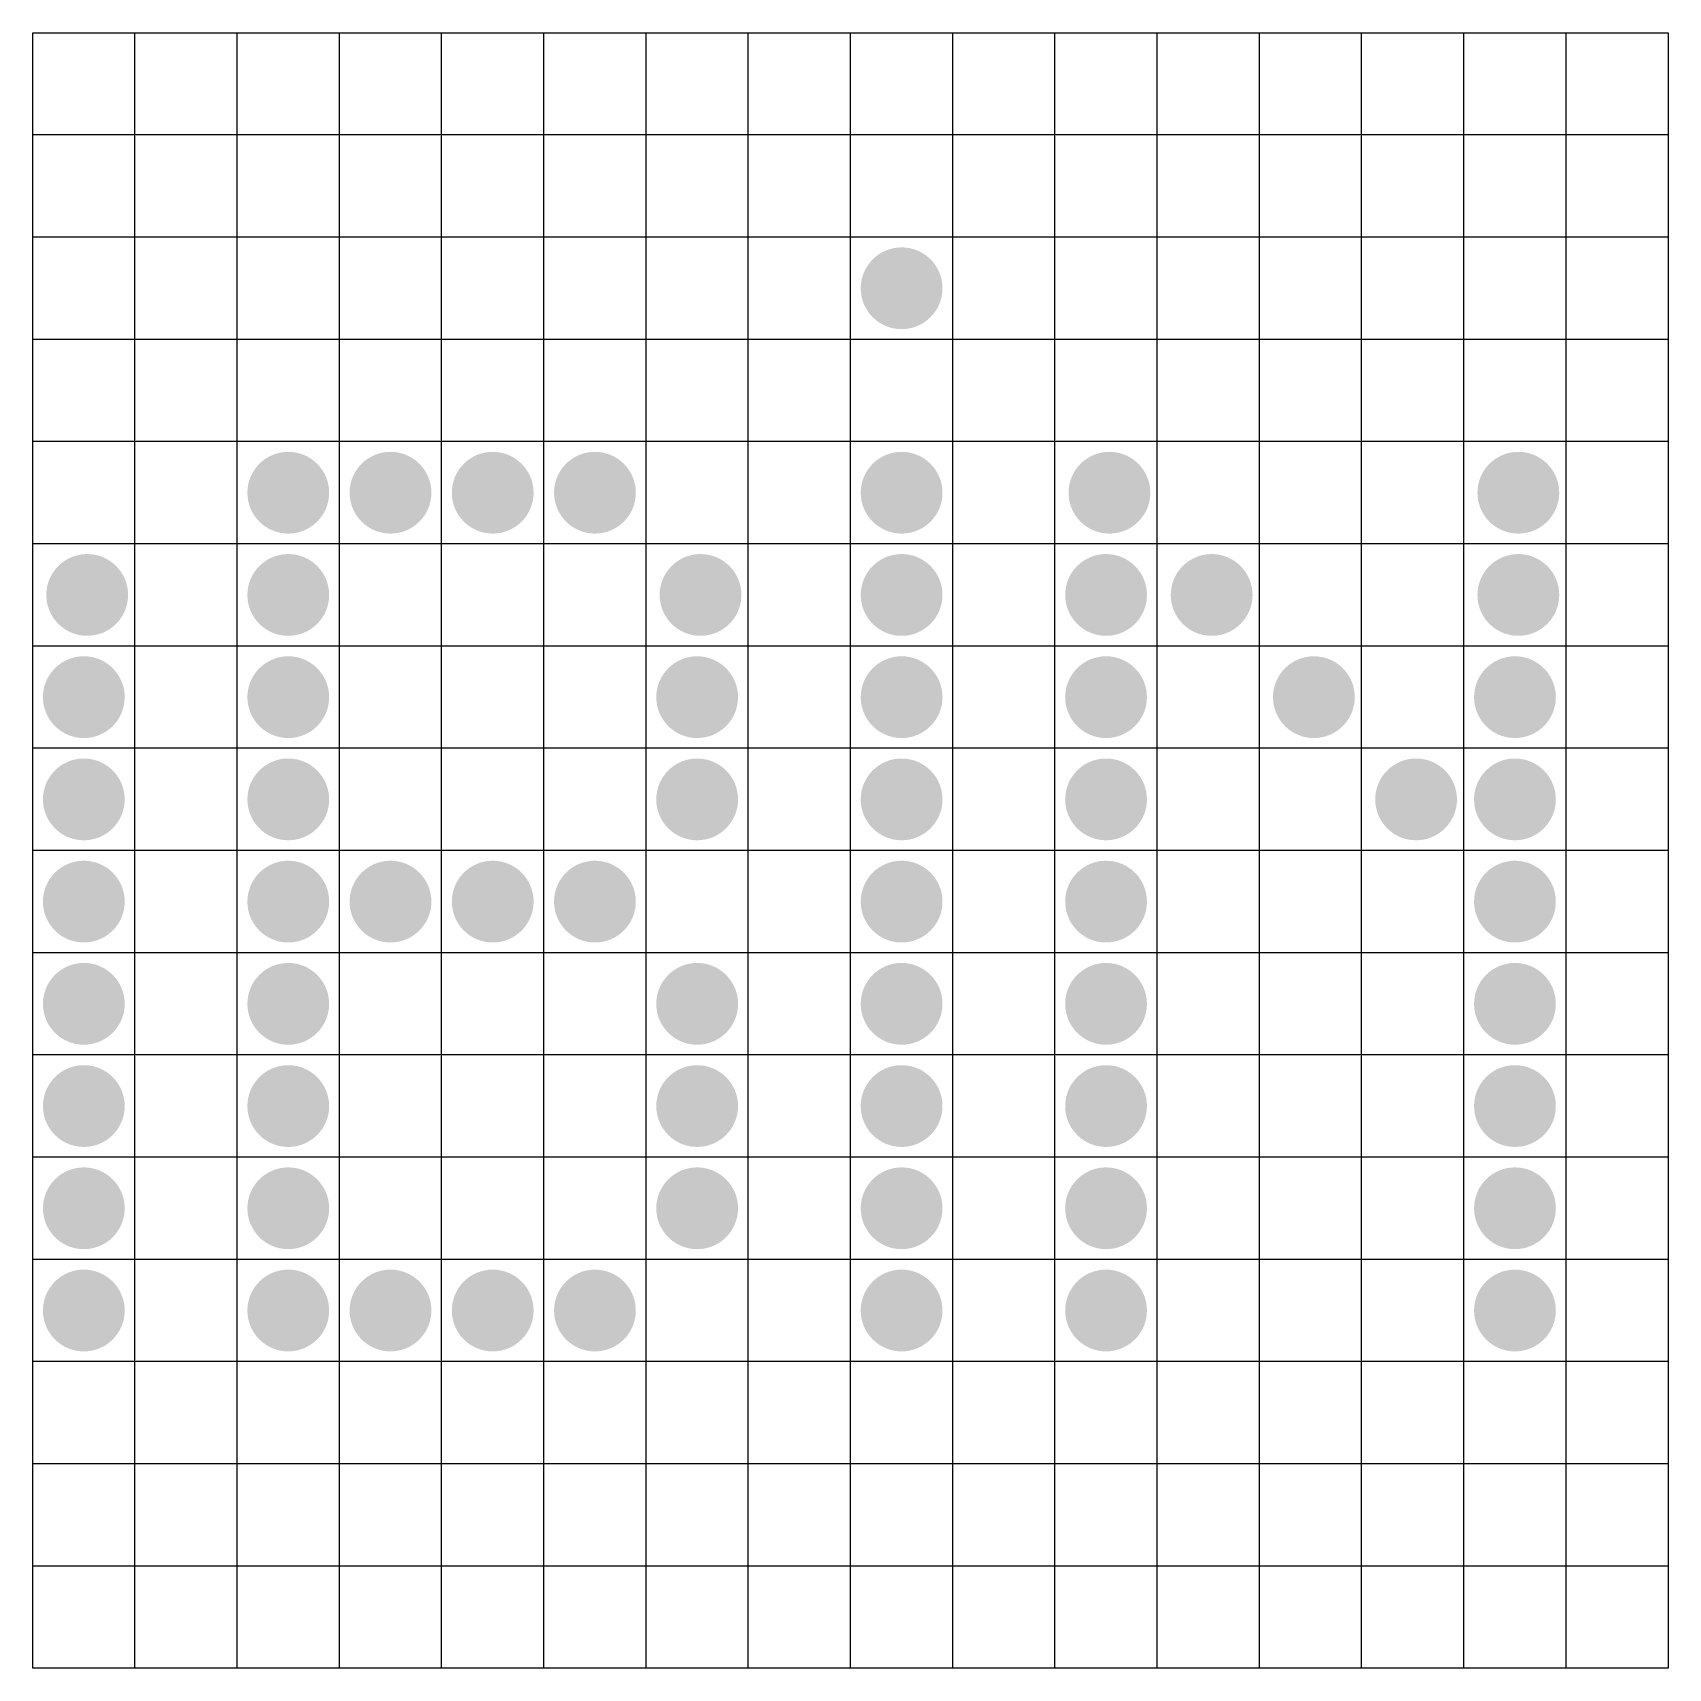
# Model space of a CAD drawing. Header units: millimetres. Extents: x -420 to 1601, y -250 to 2666.
# Drawn here: x 300 to 460, y 2250 to 2410 of the extents above; entities that cross this region are included whole.
import ezdxf

# ---------------------------------------------------------------- set-up
doc = ezdxf.new("R2010")
doc.units = ezdxf.units.MM
doc.layers.add('1', color=252, linetype='Continuous')

# ---------------------------------------------------------------- blocks, each defined once
blk = doc.blocks.new('A$C286635286')
at = {"layer": '1'}
for p, q in [((20, 160), (180, 160)), ((20, 0), (20, 160)), ((30, 0), (30, 160)), ((40, 0), (40, 160)), ((50, 0), (50, 160)), ((60, 0), (60, 160)), ((70, 0), (70, 160)), ((80, 0), (80, 160)), ((90, 0), (90, 160)), ((100, 0), (100, 160)), ((110, 0), (110, 160)), ((120, 0), (120, 160)), ((130, 0), (130, 160)), ((140, 0), (140, 160)), ((150, 0), (150, 160)), ((160, 0), (160, 160)), ((170, 0), (170, 160)), ((180, 160), (180, 0)), ((180, 150), (20, 150)), ((180, 140), (20, 140)), ((180, 130), (20, 130)), ((180, 120), (20, 120)), ((180, 110), (20, 110)), ((180, 100), (20, 100)), ((180, 90), (20, 90)), ((180, 80), (20, 80)), ((180, 70), (20, 70)), ((180, 60), (20, 60)), ((180, 50), (20, 50)), ((180, 40), (20, 40)), ((180, 30), (20, 30)), ((180, 20), (20, 20)), ((180, 10), (20, 10)), ((180, 0), (20, 0))]:
    blk.add_line(p, q, dxfattribs=at)

msp = doc.modelspace()

# ---------------------------------------------------------------- hatches: boundary and pattern name
at = {"true_color": 0xff4500}
h = msp.add_hatch(color=20, dxfattribs=at)
h.set_gradient(color1=(255, 69, 0), color2=(234, 62, 0), one_color=1, name='INVSPHERICAL')
h.paths.add_polyline_path([(381, 2385, 1), (389, 2385, 1)])
edge = h.paths.add_edge_path(flags=0)
edge.add_arc((385, 2385), 4, 0, 360)
edge = h.paths.add_edge_path(flags=16)
edge.add_arc((385, 2385), 4, 0, 360)
h = msp.add_hatch(color=20, dxfattribs=at)
h.set_gradient(color1=(255, 69, 0), color2=(234, 62, 0), one_color=1, name='INVSPHERICAL')
h.paths.add_polyline_path([(321, 2365, 1), (329, 2365, 1)])
edge = h.paths.add_edge_path(flags=0)
edge.add_arc((325, 2365), 4, 0, 360)
edge = h.paths.add_edge_path(flags=16)
edge.add_arc((325, 2365), 4, 0, 360)
h = msp.add_hatch(color=20, dxfattribs=at)
h.set_gradient(color1=(255, 69, 0), color2=(234, 62, 0), one_color=1, name='INVSPHERICAL')
h.paths.add_polyline_path([(331, 2365, 1), (339, 2365, 1)])
edge = h.paths.add_edge_path(flags=0)
edge.add_arc((335, 2365), 4, 0, 360)
edge = h.paths.add_edge_path(flags=16)
edge.add_arc((335, 2365), 4, 0, 360)
h = msp.add_hatch(color=20, dxfattribs=at)
h.set_gradient(color1=(255, 69, 0), color2=(234, 62, 0), one_color=1, name='INVSPHERICAL')
h.paths.add_polyline_path([(341, 2365, 1), (349, 2365, 1)])
edge = h.paths.add_edge_path(flags=0)
edge.add_arc((345, 2365), 4, 0, 360)
edge = h.paths.add_edge_path(flags=16)
edge.add_arc((345, 2365), 4, 0, 360)
h = msp.add_hatch(color=20, dxfattribs=at)
h.set_gradient(color1=(255, 69, 0), color2=(234, 62, 0), one_color=1, name='INVSPHERICAL')
h.paths.add_polyline_path([(351, 2365, 1), (359, 2365, 1)])
edge = h.paths.add_edge_path(flags=0)
edge.add_arc((355, 2365), 4, 0, 360)
edge = h.paths.add_edge_path(flags=16)
edge.add_arc((355, 2365), 4, 0, 360)
h = msp.add_hatch(color=20, dxfattribs=at)
h.set_gradient(color1=(255, 69, 0), color2=(234, 62, 0), one_color=1, name='INVSPHERICAL')
h.paths.add_polyline_path([(381, 2365, 1), (389, 2365, 1)])
edge = h.paths.add_edge_path(flags=0)
edge.add_arc((385, 2365), 4, 0, 360)
edge = h.paths.add_edge_path(flags=16)
edge.add_arc((385, 2365), 4, 0, 360)
h = msp.add_hatch(color=20, dxfattribs=at)
h.set_gradient(color1=(255, 69, 0), color2=(234, 62, 0), one_color=1, name='INVSPHERICAL')
h.paths.add_polyline_path([(401.33, 2365, 1), (409.33, 2365, 1)])
edge = h.paths.add_edge_path(flags=0)
edge.add_arc((405.33, 2365), 4, 0, 360)
edge = h.paths.add_edge_path(flags=16)
edge.add_arc((405.33, 2365), 4, 0, 360)
h = msp.add_hatch(color=20, dxfattribs=at)
h.set_gradient(color1=(255, 69, 0), color2=(234, 62, 0), one_color=1, name='INVSPHERICAL')
h.paths.add_polyline_path([(441.33, 2365, 1), (449.33, 2365, 1)])
edge = h.paths.add_edge_path(flags=0)
edge.add_arc((445.33, 2365), 4, 0, 360)
edge = h.paths.add_edge_path(flags=16)
edge.add_arc((445.33, 2365), 4, 0, 360)
h = msp.add_hatch(color=20, dxfattribs=at)
h.set_gradient(color1=(255, 69, 0), color2=(234, 62, 0), one_color=1, name='INVSPHERICAL')
h.paths.add_polyline_path([(301.33, 2355, 1), (309.33, 2355, 1)])
edge = h.paths.add_edge_path(flags=0)
edge.add_arc((305.33, 2355), 4, 0, 360)
edge = h.paths.add_edge_path(flags=16)
edge.add_arc((305.33, 2355), 4, 0, 360)
h = msp.add_hatch(color=20, dxfattribs=at)
h.set_gradient(color1=(255, 69, 0), color2=(234, 62, 0), one_color=1, name='INVSPHERICAL')
h.paths.add_polyline_path([(321, 2355, 1), (329, 2355, 1)])
edge = h.paths.add_edge_path(flags=0)
edge.add_arc((325, 2355), 4, 0, 360)
edge = h.paths.add_edge_path(flags=16)
edge.add_arc((325, 2355), 4, 0, 360)
h = msp.add_hatch(color=20, dxfattribs=at)
h.set_gradient(color1=(255, 69, 0), color2=(234, 62, 0), one_color=1, name='INVSPHERICAL')
h.paths.add_polyline_path([(361.33, 2355, 1), (369.33, 2355, 1)])
edge = h.paths.add_edge_path(flags=0)
edge.add_arc((365.33, 2355), 4, 0, 360)
edge = h.paths.add_edge_path(flags=16)
edge.add_arc((365.33, 2355), 4, 0, 360)
h = msp.add_hatch(color=20, dxfattribs=at)
h.set_gradient(color1=(255, 69, 0), color2=(234, 62, 0), one_color=1, name='INVSPHERICAL')
h.paths.add_polyline_path([(381, 2355, 1), (389, 2355, 1)])
edge = h.paths.add_edge_path(flags=0)
edge.add_arc((385, 2355), 4, 0, 360)
edge = h.paths.add_edge_path(flags=16)
edge.add_arc((385, 2355), 4, 0, 360)
h = msp.add_hatch(color=20, dxfattribs=at)
h.set_gradient(color1=(255, 69, 0), color2=(234, 62, 0), one_color=1, name='INVSPHERICAL')
h.paths.add_polyline_path([(401, 2355, 1), (409, 2355, 1)])
edge = h.paths.add_edge_path(flags=0)
edge.add_arc((405, 2355), 4, 0, 360)
edge = h.paths.add_edge_path(flags=16)
edge.add_arc((405, 2355), 4, 0, 360)
h = msp.add_hatch(color=20, dxfattribs=at)
h.set_gradient(color1=(255, 69, 0), color2=(234, 62, 0), one_color=1, name='INVSPHERICAL')
h.paths.add_polyline_path([(411.33, 2355, 1), (419.33, 2355, 1)])
edge = h.paths.add_edge_path(flags=0)
edge.add_arc((415.33, 2355), 4, 0, 360)
edge = h.paths.add_edge_path(flags=16)
edge.add_arc((415.33, 2355), 4, 0, 360)
h = msp.add_hatch(color=20, dxfattribs=at)
h.set_gradient(color1=(255, 69, 0), color2=(234, 62, 0), one_color=1, name='INVSPHERICAL')
h.paths.add_polyline_path([(441.33, 2355, 1), (449.33, 2355, 1)])
edge = h.paths.add_edge_path(flags=0)
edge.add_arc((445.33, 2355), 4, 0, 360)
edge = h.paths.add_edge_path(flags=16)
edge.add_arc((445.33, 2355), 4, 0, 360)
h = msp.add_hatch(color=20, dxfattribs=at)
h.set_gradient(color1=(255, 69, 0), color2=(234, 62, 0), one_color=1, name='INVSPHERICAL')
h.paths.add_polyline_path([(301, 2345, 1), (309, 2345, 1)])
edge = h.paths.add_edge_path(flags=0)
edge.add_arc((305, 2345), 4, 0, 360)
edge = h.paths.add_edge_path(flags=16)
edge.add_arc((305, 2345), 4, 0, 360)
h = msp.add_hatch(color=20, dxfattribs=at)
h.set_gradient(color1=(255, 69, 0), color2=(234, 62, 0), one_color=1, name='INVSPHERICAL')
h.paths.add_polyline_path([(321, 2345, 1), (329, 2345, 1)])
edge = h.paths.add_edge_path(flags=0)
edge.add_arc((325, 2345), 4, 0, 360)
edge = h.paths.add_edge_path(flags=16)
edge.add_arc((325, 2345), 4, 0, 360)
h = msp.add_hatch(color=20, dxfattribs=at)
h.set_gradient(color1=(255, 69, 0), color2=(234, 62, 0), one_color=1, name='INVSPHERICAL')
h.paths.add_polyline_path([(361, 2345, 1), (369, 2345, 1)])
edge = h.paths.add_edge_path(flags=0)
edge.add_arc((365, 2345), 4, 0, 360)
edge = h.paths.add_edge_path(flags=16)
edge.add_arc((365, 2345), 4, 0, 360)
h = msp.add_hatch(color=20, dxfattribs=at)
h.set_gradient(color1=(255, 69, 0), color2=(234, 62, 0), one_color=1, name='INVSPHERICAL')
h.paths.add_polyline_path([(381, 2345, 1), (389, 2345, 1)])
edge = h.paths.add_edge_path(flags=0)
edge.add_arc((385, 2345), 4, 0, 360)
edge = h.paths.add_edge_path(flags=16)
edge.add_arc((385, 2345), 4, 0, 360)
h = msp.add_hatch(color=20, dxfattribs=at)
h.set_gradient(color1=(255, 69, 0), color2=(234, 62, 0), one_color=1, name='INVSPHERICAL')
h.paths.add_polyline_path([(401, 2345, 1), (409, 2345, 1)])
edge = h.paths.add_edge_path(flags=0)
edge.add_arc((405, 2345), 4, 0, 360)
edge = h.paths.add_edge_path(flags=16)
edge.add_arc((405, 2345), 4, 0, 360)
h = msp.add_hatch(color=20, dxfattribs=at)
h.set_gradient(color1=(255, 69, 0), color2=(234, 62, 0), one_color=1, name='INVSPHERICAL')
h.paths.add_polyline_path([(421.33, 2345, 1), (429.33, 2345, 1)])
edge = h.paths.add_edge_path(flags=0)
edge.add_arc((425.33, 2345), 4, 0, 360)
edge = h.paths.add_edge_path(flags=16)
edge.add_arc((425.33, 2345), 4, 0, 360)
h = msp.add_hatch(color=20, dxfattribs=at)
h.set_gradient(color1=(255, 69, 0), color2=(234, 62, 0), one_color=1, name='INVSPHERICAL')
h.paths.add_polyline_path([(441, 2345, 1), (449, 2345, 1)])
edge = h.paths.add_edge_path(flags=0)
edge.add_arc((445, 2345), 4, 0, 360)
edge = h.paths.add_edge_path(flags=16)
edge.add_arc((445, 2345), 4, 0, 360)
h = msp.add_hatch(color=20, dxfattribs=at)
h.set_gradient(color1=(255, 69, 0), color2=(234, 62, 0), one_color=1, name='INVSPHERICAL')
h.paths.add_polyline_path([(301, 2335, 1), (309, 2335, 1)])
edge = h.paths.add_edge_path(flags=0)
edge.add_arc((305, 2335), 4, 0, 360)
edge = h.paths.add_edge_path(flags=16)
edge.add_arc((305, 2335), 4, 0, 360)
h = msp.add_hatch(color=20, dxfattribs=at)
h.set_gradient(color1=(255, 69, 0), color2=(234, 62, 0), one_color=1, name='INVSPHERICAL')
h.paths.add_polyline_path([(321, 2335, 1), (329, 2335, 1)])
edge = h.paths.add_edge_path(flags=0)
edge.add_arc((325, 2335), 4, 0, 360)
edge = h.paths.add_edge_path(flags=16)
edge.add_arc((325, 2335), 4, 0, 360)
h = msp.add_hatch(color=20, dxfattribs=at)
h.set_gradient(color1=(255, 69, 0), color2=(234, 62, 0), one_color=1, name='INVSPHERICAL')
h.paths.add_polyline_path([(361, 2335, 1), (369, 2335, 1)])
edge = h.paths.add_edge_path(flags=0)
edge.add_arc((365, 2335), 4, 0, 360)
edge = h.paths.add_edge_path(flags=16)
edge.add_arc((365, 2335), 4, 0, 360)
h = msp.add_hatch(color=20, dxfattribs=at)
h.set_gradient(color1=(255, 69, 0), color2=(234, 62, 0), one_color=1, name='INVSPHERICAL')
h.paths.add_polyline_path([(381, 2335, 1), (389, 2335, 1)])
edge = h.paths.add_edge_path(flags=0)
edge.add_arc((385, 2335), 4, 0, 360)
edge = h.paths.add_edge_path(flags=16)
edge.add_arc((385, 2335), 4, 0, 360)
h = msp.add_hatch(color=20, dxfattribs=at)
h.set_gradient(color1=(255, 69, 0), color2=(234, 62, 0), one_color=1, name='INVSPHERICAL')
h.paths.add_polyline_path([(401, 2335, 1), (409, 2335, 1)])
edge = h.paths.add_edge_path(flags=0)
edge.add_arc((405, 2335), 4, 0, 360)
edge = h.paths.add_edge_path(flags=16)
edge.add_arc((405, 2335), 4, 0, 360)
h = msp.add_hatch(color=20, dxfattribs=at)
h.set_gradient(color1=(255, 69, 0), color2=(234, 62, 0), one_color=1, name='INVSPHERICAL')
h.paths.add_polyline_path([(431.33, 2335, 1), (439.33, 2335, 1)])
edge = h.paths.add_edge_path(flags=0)
edge.add_arc((435.33, 2335), 4, 0, 360)
edge = h.paths.add_edge_path(flags=16)
edge.add_arc((435.33, 2335), 4, 0, 360)
h = msp.add_hatch(color=20, dxfattribs=at)
h.set_gradient(color1=(255, 69, 0), color2=(234, 62, 0), one_color=1, name='INVSPHERICAL')
h.paths.add_polyline_path([(441, 2335, 1), (449, 2335, 1)])
edge = h.paths.add_edge_path(flags=0)
edge.add_arc((445, 2335), 4, 0, 360)
edge = h.paths.add_edge_path(flags=16)
edge.add_arc((445, 2335), 4, 0, 360)
h = msp.add_hatch(color=20, dxfattribs=at)
h.set_gradient(color1=(255, 69, 0), color2=(234, 62, 0), one_color=1, name='INVSPHERICAL')
h.paths.add_polyline_path([(301, 2325, 1), (309, 2325, 1)])
edge = h.paths.add_edge_path(flags=0)
edge.add_arc((305, 2325), 4, 0, 360)
edge = h.paths.add_edge_path(flags=16)
edge.add_arc((305, 2325), 4, 0, 360)
h = msp.add_hatch(color=20, dxfattribs=at)
h.set_gradient(color1=(255, 69, 0), color2=(234, 62, 0), one_color=1, name='INVSPHERICAL')
h.paths.add_polyline_path([(321, 2325, 1), (329, 2325, 1)])
edge = h.paths.add_edge_path(flags=0)
edge.add_arc((325, 2325), 4, 0, 360)
edge = h.paths.add_edge_path(flags=16)
edge.add_arc((325, 2325), 4, 0, 360)
h = msp.add_hatch(color=20, dxfattribs=at)
h.set_gradient(color1=(255, 69, 0), color2=(234, 62, 0), one_color=1, name='INVSPHERICAL')
h.paths.add_polyline_path([(331, 2325, 1), (339, 2325, 1)])
edge = h.paths.add_edge_path(flags=0)
edge.add_arc((335, 2325), 4, 0, 360)
edge = h.paths.add_edge_path(flags=16)
edge.add_arc((335, 2325), 4, 0, 360)
h = msp.add_hatch(color=20, dxfattribs=at)
h.set_gradient(color1=(255, 69, 0), color2=(234, 62, 0), one_color=1, name='INVSPHERICAL')
h.paths.add_polyline_path([(341, 2325, 1), (349, 2325, 1)])
edge = h.paths.add_edge_path(flags=0)
edge.add_arc((345, 2325), 4, 0, 360)
edge = h.paths.add_edge_path(flags=16)
edge.add_arc((345, 2325), 4, 0, 360)
h = msp.add_hatch(color=20, dxfattribs=at)
h.set_gradient(color1=(255, 69, 0), color2=(234, 62, 0), one_color=1, name='INVSPHERICAL')
h.paths.add_polyline_path([(351, 2325, 1), (359, 2325, 1)])
edge = h.paths.add_edge_path(flags=0)
edge.add_arc((355, 2325), 4, 0, 360)
edge = h.paths.add_edge_path(flags=16)
edge.add_arc((355, 2325), 4, 0, 360)
h = msp.add_hatch(color=20, dxfattribs=at)
h.set_gradient(color1=(255, 69, 0), color2=(234, 62, 0), one_color=1, name='INVSPHERICAL')
h.paths.add_polyline_path([(381, 2325, 1), (389, 2325, 1)])
edge = h.paths.add_edge_path(flags=0)
edge.add_arc((385, 2325), 4, 0, 360)
edge = h.paths.add_edge_path(flags=16)
edge.add_arc((385, 2325), 4, 0, 360)
h = msp.add_hatch(color=20, dxfattribs=at)
h.set_gradient(color1=(255, 69, 0), color2=(234, 62, 0), one_color=1, name='INVSPHERICAL')
h.paths.add_polyline_path([(401, 2325, 1), (409, 2325, 1)])
edge = h.paths.add_edge_path(flags=0)
edge.add_arc((405, 2325), 4, 0, 360)
edge = h.paths.add_edge_path(flags=16)
edge.add_arc((405, 2325), 4, 0, 360)
h = msp.add_hatch(color=20, dxfattribs=at)
h.set_gradient(color1=(255, 69, 0), color2=(234, 62, 0), one_color=1, name='INVSPHERICAL')
h.paths.add_polyline_path([(441, 2325, 1), (449, 2325, 1)])
edge = h.paths.add_edge_path(flags=0)
edge.add_arc((445, 2325), 4, 0, 360)
edge = h.paths.add_edge_path(flags=16)
edge.add_arc((445, 2325), 4, 0, 360)
h = msp.add_hatch(color=20, dxfattribs=at)
h.set_gradient(color1=(255, 69, 0), color2=(234, 62, 0), one_color=1, name='INVSPHERICAL')
h.paths.add_polyline_path([(301, 2315, 1), (309, 2315, 1)])
edge = h.paths.add_edge_path(flags=0)
edge.add_arc((305, 2315), 4, 0, 360)
edge = h.paths.add_edge_path(flags=16)
edge.add_arc((305, 2315), 4, 0, 360)
h = msp.add_hatch(color=20, dxfattribs=at)
h.set_gradient(color1=(255, 69, 0), color2=(234, 62, 0), one_color=1, name='INVSPHERICAL')
h.paths.add_polyline_path([(321, 2315, 1), (329, 2315, 1)])
edge = h.paths.add_edge_path(flags=0)
edge.add_arc((325, 2315), 4, 0, 360)
edge = h.paths.add_edge_path(flags=16)
edge.add_arc((325, 2315), 4, 0, 360)
h = msp.add_hatch(color=20, dxfattribs=at)
h.set_gradient(color1=(255, 69, 0), color2=(234, 62, 0), one_color=1, name='INVSPHERICAL')
h.paths.add_polyline_path([(361, 2315, 1), (369, 2315, 1)])
edge = h.paths.add_edge_path(flags=0)
edge.add_arc((365, 2315), 4, 0, 360)
edge = h.paths.add_edge_path(flags=16)
edge.add_arc((365, 2315), 4, 0, 360)
h = msp.add_hatch(color=20, dxfattribs=at)
h.set_gradient(color1=(255, 69, 0), color2=(234, 62, 0), one_color=1, name='INVSPHERICAL')
h.paths.add_polyline_path([(381, 2315, 1), (389, 2315, 1)])
edge = h.paths.add_edge_path(flags=0)
edge.add_arc((385, 2315), 4, 0, 360)
edge = h.paths.add_edge_path(flags=16)
edge.add_arc((385, 2315), 4, 0, 360)
h = msp.add_hatch(color=20, dxfattribs=at)
h.set_gradient(color1=(255, 69, 0), color2=(234, 62, 0), one_color=1, name='INVSPHERICAL')
h.paths.add_polyline_path([(401, 2315, 1), (409, 2315, 1)])
edge = h.paths.add_edge_path(flags=0)
edge.add_arc((405, 2315), 4, 0, 360)
edge = h.paths.add_edge_path(flags=16)
edge.add_arc((405, 2315), 4, 0, 360)
h = msp.add_hatch(color=20, dxfattribs=at)
h.set_gradient(color1=(255, 69, 0), color2=(234, 62, 0), one_color=1, name='INVSPHERICAL')
h.paths.add_polyline_path([(441, 2315, 1), (449, 2315, 1)])
edge = h.paths.add_edge_path(flags=0)
edge.add_arc((445, 2315), 4, 0, 360)
edge = h.paths.add_edge_path(flags=16)
edge.add_arc((445, 2315), 4, 0, 360)
h = msp.add_hatch(color=20, dxfattribs=at)
h.set_gradient(color1=(255, 69, 0), color2=(234, 62, 0), one_color=1, name='INVSPHERICAL')
h.paths.add_polyline_path([(301, 2305, 1), (309, 2305, 1)])
edge = h.paths.add_edge_path(flags=0)
edge.add_arc((305, 2305), 4, 0, 360)
edge = h.paths.add_edge_path(flags=16)
edge.add_arc((305, 2305), 4, 0, 360)
h = msp.add_hatch(color=20, dxfattribs=at)
h.set_gradient(color1=(255, 69, 0), color2=(234, 62, 0), one_color=1, name='INVSPHERICAL')
h.paths.add_polyline_path([(321, 2305, 1), (329, 2305, 1)])
edge = h.paths.add_edge_path(flags=0)
edge.add_arc((325, 2305), 4, 0, 360)
edge = h.paths.add_edge_path(flags=16)
edge.add_arc((325, 2305), 4, 0, 360)
h = msp.add_hatch(color=20, dxfattribs=at)
h.set_gradient(color1=(255, 69, 0), color2=(234, 62, 0), one_color=1, name='INVSPHERICAL')
h.paths.add_polyline_path([(361, 2305, 1), (369, 2305, 1)])
edge = h.paths.add_edge_path(flags=0)
edge.add_arc((365, 2305), 4, 0, 360)
edge = h.paths.add_edge_path(flags=16)
edge.add_arc((365, 2305), 4, 0, 360)
h = msp.add_hatch(color=20, dxfattribs=at)
h.set_gradient(color1=(255, 69, 0), color2=(234, 62, 0), one_color=1, name='INVSPHERICAL')
h.paths.add_polyline_path([(381, 2305, 1), (389, 2305, 1)])
edge = h.paths.add_edge_path(flags=0)
edge.add_arc((385, 2305), 4, 0, 360)
edge = h.paths.add_edge_path(flags=16)
edge.add_arc((385, 2305), 4, 0, 360)
h = msp.add_hatch(color=20, dxfattribs=at)
h.set_gradient(color1=(255, 69, 0), color2=(234, 62, 0), one_color=1, name='INVSPHERICAL')
h.paths.add_polyline_path([(401, 2305, 1), (409, 2305, 1)])
edge = h.paths.add_edge_path(flags=0)
edge.add_arc((405, 2305), 4, 0, 360)
edge = h.paths.add_edge_path(flags=16)
edge.add_arc((405, 2305), 4, 0, 360)
h = msp.add_hatch(color=20, dxfattribs=at)
h.set_gradient(color1=(255, 69, 0), color2=(234, 62, 0), one_color=1, name='INVSPHERICAL')
h.paths.add_polyline_path([(441, 2305, 1), (449, 2305, 1)])
edge = h.paths.add_edge_path(flags=0)
edge.add_arc((445, 2305), 4, 0, 360)
edge = h.paths.add_edge_path(flags=16)
edge.add_arc((445, 2305), 4, 0, 360)
h = msp.add_hatch(color=20, dxfattribs=at)
h.set_gradient(color1=(255, 69, 0), color2=(234, 62, 0), one_color=1, name='INVSPHERICAL')
h.paths.add_polyline_path([(301, 2295, 1), (309, 2295, 1)])
edge = h.paths.add_edge_path(flags=0)
edge.add_arc((305, 2295), 4, 0, 360)
edge = h.paths.add_edge_path(flags=16)
edge.add_arc((305, 2295), 4, 0, 360)
h = msp.add_hatch(color=20, dxfattribs=at)
h.set_gradient(color1=(255, 69, 0), color2=(234, 62, 0), one_color=1, name='INVSPHERICAL')
h.paths.add_polyline_path([(321, 2295, 1), (329, 2295, 1)])
edge = h.paths.add_edge_path(flags=0)
edge.add_arc((325, 2295), 4, 0, 360)
edge = h.paths.add_edge_path(flags=16)
edge.add_arc((325, 2295), 4, 0, 360)
h = msp.add_hatch(color=20, dxfattribs=at)
h.set_gradient(color1=(255, 69, 0), color2=(234, 62, 0), one_color=1, name='INVSPHERICAL')
h.paths.add_polyline_path([(361, 2295, 1), (369, 2295, 1)])
edge = h.paths.add_edge_path(flags=0)
edge.add_arc((365, 2295), 4, 0, 360)
edge = h.paths.add_edge_path(flags=16)
edge.add_arc((365, 2295), 4, 0, 360)
h = msp.add_hatch(color=20, dxfattribs=at)
h.set_gradient(color1=(255, 69, 0), color2=(234, 62, 0), one_color=1, name='INVSPHERICAL')
h.paths.add_polyline_path([(381, 2295, 1), (389, 2295, 1)])
edge = h.paths.add_edge_path(flags=0)
edge.add_arc((385, 2295), 4, 0, 360)
edge = h.paths.add_edge_path(flags=16)
edge.add_arc((385, 2295), 4, 0, 360)
h = msp.add_hatch(color=20, dxfattribs=at)
h.set_gradient(color1=(255, 69, 0), color2=(234, 62, 0), one_color=1, name='INVSPHERICAL')
h.paths.add_polyline_path([(401, 2295, 1), (409, 2295, 1)])
edge = h.paths.add_edge_path(flags=0)
edge.add_arc((405, 2295), 4, 0, 360)
edge = h.paths.add_edge_path(flags=16)
edge.add_arc((405, 2295), 4, 0, 360)
h = msp.add_hatch(color=20, dxfattribs=at)
h.set_gradient(color1=(255, 69, 0), color2=(234, 62, 0), one_color=1, name='INVSPHERICAL')
h.paths.add_polyline_path([(441, 2295, 1), (449, 2295, 1)])
edge = h.paths.add_edge_path(flags=0)
edge.add_arc((445, 2295), 4, 0, 360)
edge = h.paths.add_edge_path(flags=16)
edge.add_arc((445, 2295), 4, 0, 360)
h = msp.add_hatch(color=20, dxfattribs=at)
h.set_gradient(color1=(255, 69, 0), color2=(234, 62, 0), one_color=1, name='INVSPHERICAL')
h.paths.add_polyline_path([(301, 2285, 1), (309, 2285, 1)])
edge = h.paths.add_edge_path(flags=0)
edge.add_arc((305, 2285), 4, 0, 360)
edge = h.paths.add_edge_path(flags=16)
edge.add_arc((305, 2285), 4, 0, 360)
h = msp.add_hatch(color=20, dxfattribs=at)
h.set_gradient(color1=(255, 69, 0), color2=(234, 62, 0), one_color=1, name='INVSPHERICAL')
h.paths.add_polyline_path([(321, 2285, 1), (329, 2285, 1)])
edge = h.paths.add_edge_path(flags=0)
edge.add_arc((325, 2285), 4, 0, 360)
edge = h.paths.add_edge_path(flags=16)
edge.add_arc((325, 2285), 4, 0, 360)
h = msp.add_hatch(color=20, dxfattribs=at)
h.set_gradient(color1=(255, 69, 0), color2=(234, 62, 0), one_color=1, name='INVSPHERICAL')
h.paths.add_polyline_path([(331, 2285, 1), (339, 2285, 1)])
edge = h.paths.add_edge_path(flags=0)
edge.add_arc((335, 2285), 4, 0, 360)
edge = h.paths.add_edge_path(flags=16)
edge.add_arc((335, 2285), 4, 0, 360)
h = msp.add_hatch(color=20, dxfattribs=at)
h.set_gradient(color1=(255, 69, 0), color2=(234, 62, 0), one_color=1, name='INVSPHERICAL')
h.paths.add_polyline_path([(341, 2285, 1), (349, 2285, 1)])
edge = h.paths.add_edge_path(flags=0)
edge.add_arc((345, 2285), 4, 0, 360)
edge = h.paths.add_edge_path(flags=16)
edge.add_arc((345, 2285), 4, 0, 360)
h = msp.add_hatch(color=20, dxfattribs=at)
h.set_gradient(color1=(255, 69, 0), color2=(234, 62, 0), one_color=1, name='INVSPHERICAL')
h.paths.add_polyline_path([(351, 2285, 1), (359, 2285, 1)])
edge = h.paths.add_edge_path(flags=0)
edge.add_arc((355, 2285), 4, 0, 360)
edge = h.paths.add_edge_path(flags=16)
edge.add_arc((355, 2285), 4, 0, 360)
h = msp.add_hatch(color=20, dxfattribs=at)
h.set_gradient(color1=(255, 69, 0), color2=(234, 62, 0), one_color=1, name='INVSPHERICAL')
h.paths.add_polyline_path([(381, 2285, 1), (389, 2285, 1)])
edge = h.paths.add_edge_path(flags=0)
edge.add_arc((385, 2285), 4, 0, 360)
edge = h.paths.add_edge_path(flags=16)
edge.add_arc((385, 2285), 4, 0, 360)
h = msp.add_hatch(color=20, dxfattribs=at)
h.set_gradient(color1=(255, 69, 0), color2=(234, 62, 0), one_color=1, name='INVSPHERICAL')
h.paths.add_polyline_path([(401, 2285, 1), (409, 2285, 1)])
edge = h.paths.add_edge_path(flags=0)
edge.add_arc((405, 2285), 4, 0, 360)
edge = h.paths.add_edge_path(flags=16)
edge.add_arc((405, 2285), 4, 0, 360)
h = msp.add_hatch(color=20, dxfattribs=at)
h.set_gradient(color1=(255, 69, 0), color2=(234, 62, 0), one_color=1, name='INVSPHERICAL')
h.paths.add_polyline_path([(441, 2285, 1), (449, 2285, 1)])
edge = h.paths.add_edge_path(flags=0)
edge.add_arc((445, 2285), 4, 0, 360)
edge = h.paths.add_edge_path(flags=16)
edge.add_arc((445, 2285), 4, 0, 360)

# ---------------------------------------------------------------- block references
msp.add_blockref('A$C286635286', (280, 2250))

doc.saveas('drawing.dxf')
